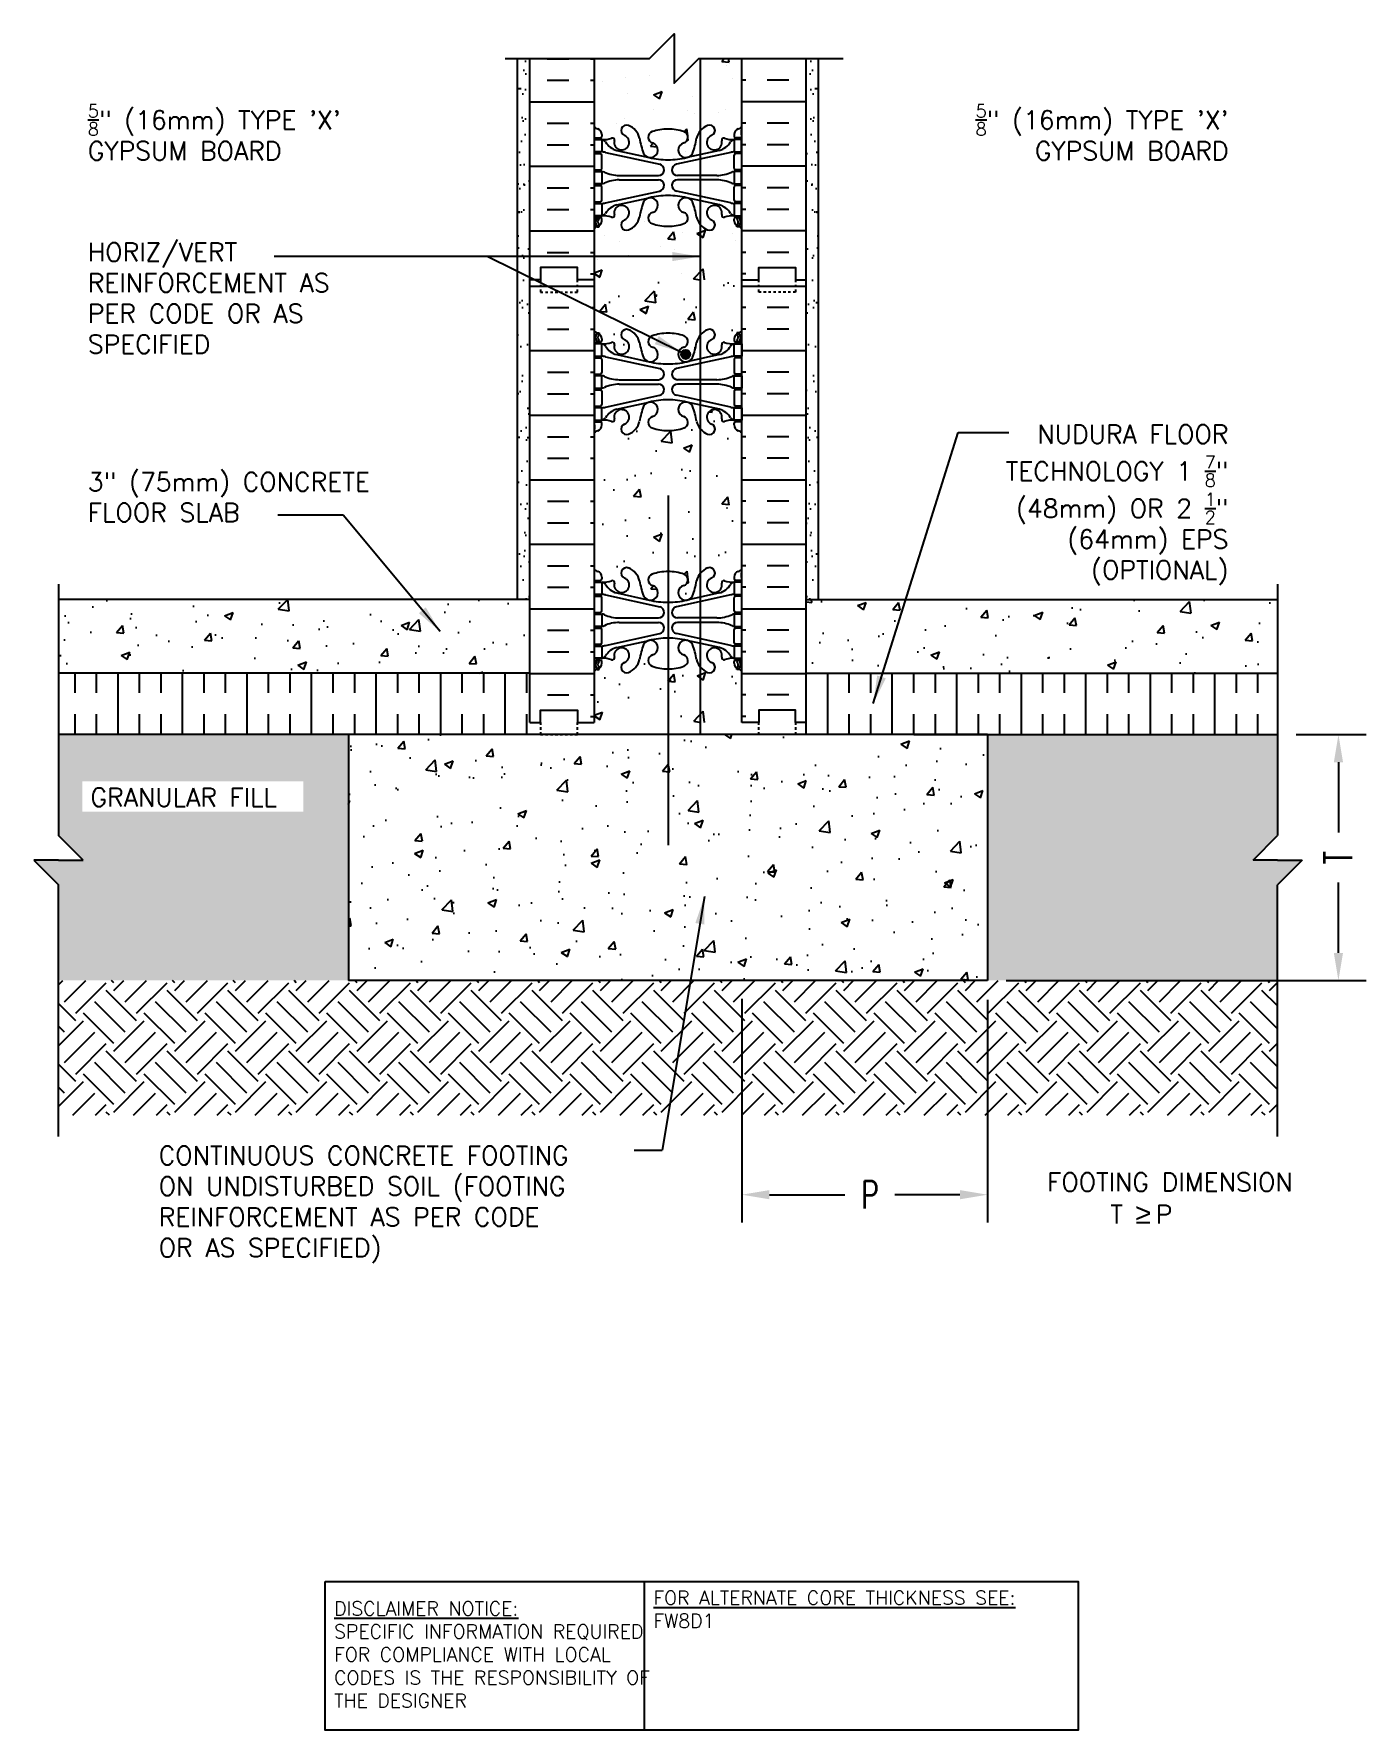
# Model space of a CAD drawing. Header units: inches. Extents: x -103.2 to -49, y 171.3 to 240.3.
import ezdxf

# ---------------------------------------------------------------- set-up
doc = ezdxf.new("R2010")
doc.units = ezdxf.units.IN
doc.header["$MEASUREMENT"] = 0
doc.linetypes.add('DASHED2', pattern=[0.375, 0.25, -0.125])
for name, color, linetype in [('HATCH', 12, 'Continuous'), ('line25', 2, 'Continuous'), ('LINE3', 3, 'Continuous'), ('LINE50', 5, 'Continuous'), ('LINE9', 9, 'Continuous'), ('TEXT', 4, 'Continuous'), ('Web_Edge', 9, 'Continuous')]:
    doc.layers.add(name, color=color, linetype=linetype)
doc.styles.add('DIM', font='romans.shx', dxfattribs={"width": 0.7})
doc.styles.add('ROMANS', font='romans')
doc.styles.get("Standard").update_dxf_attribs({"font": 'romans.shx'})
doc.dimstyles.new('ext', dxfattribs={"dimscale": 12, "dimtxt": 0.09375, "dimasz": 0.09375, "dimexe": 0.09375, "dimexo": 0.0625, "dimgap": 0.0625, "dimtad": 0, "dimjust": 1, "dimdec": 1, "dimzin": 3, "dimdsep": 46, "dimlunit": 4, "dimtxsty": 'DIM', "dimcen": 0.09, "dimdle": 0.09375, "dimclrt": 4, "dimadec": 0, "dimazin": 0, "dimtfac": 1, "dimtdec": 1, "dimtmove": 2, "dimatfit": 3, "dimfxl": 0, "dimfrac": 2, "dimtolj": 1, "dimtzin": 0, "dimarcsym": 0})

msp = doc.modelspace()

# ---------------------------------------------------------------- texts
at = {"layer": 'TEXT', "char_height": 0.75, "style": 'ROMANS'}
for s, insert, width, attachment_point in [('\\A1;{\\H0.7x;\\S5/8;}" (16mm) TYPE \'X\' GYPSUM BOARD', (-100.98, 236.296), 14.1811, 4), ('\\A1;{\\H0.7x;\\S5/8;}" (16mm) TYPE \'X\' GYPSUM BOARD', (-54.574, 236.296), 14.1811, 6), ('HORIZ/VERT REINFORCEMENT AS PER CODE OR AS SPECIFIED', (-100.98, 229.548), 13.06354, 4), ('\\A1;NUDURA FLOOR TECHNOLOGY 1 {\\H0.7x;\\S7/8;}" (48mm) OR 2 {\\H0.7x;\\S1/2;}" (64mm) EPS\\P(OPTIONAL)', (-54.574, 221.13), 14.1811, 6), ('3" (75mm) CONCRETE\\PFLOOR SLAB', (-100.98, 221.454), 13.06354, 4), ('GRANULAR FILL', (-100.873, 209.248), 13.06354, 4), ('FOOTING DIMENSION\\P     T {\\fArial|b0|i0|c0|p34;\\H1.083x;≥\\fMS Shell Dlg|b0|i0|c0|p0;\\H0.6538x; }P', (-61.951, 192.94), 13.06354, 4)]:
    msp.add_mtext(s, dxfattribs=dict(at, insert=insert, width=width, attachment_point=attachment_point))
at = {"layer": 'TEXT', "attachment_point": 4}
for s, insert, char_height, width in [('CONTINUOUS CONCRETE FOOTING ON UNDISTURBED SOIL (FOOTING REINFORCEMENT AS PER CODE OR AS SPECIFIED)', (-98.098, 192.679), 0.75, 18.6698), ('{\\LFOR ALTERNATE CORE THICKNESS SEE:\\P}FW8D1', (-77.969, 176.222), 0.5625, 23.33295), ('{\\LDISCLAIMER NOTICE:}\\PSPECIFIC INFORMATION REQUIRED FOR COMPLIANCE WITH LOCAL CODES IS THE RESPONSIBILITY OF THE DESIGNER', (-90.961, 174.38), 0.5625, 14.00235)]:
    msp.add_mtext(s, dxfattribs=dict(at, insert=insert, char_height=char_height, width=width))

# ---------------------------------------------------------------- blocks, each defined once
blk = doc.blocks.new('6StanHalf2')
at = {"layer": 'HATCH'}
for p, q in [((-10.099, 8.49), (-9.224, 8.49)), ((-8.349, 8.49), (-8.188, 8.49)), ((-3.003, 8.378), (-2.901, 8.5)), ((-3.003, 8.378), (-2.704, 8.352)), ((-2.704, 8.35), (-2.732, 8.5)), ((-2.026, 8.49), (-2.188, 8.49)), ((-0.276, 8.49), (-1.151, 8.49)), ((-10.099, 7.615), (-9.224, 7.615)), ((-8.349, 7.615), (-8.188, 7.615)), ((-6.916, 7.714), (-6.916, 7.714)), ((-5.949, 7.809), (-5.949, 7.809)), ((-4.349, 8.066), (-4.349, 8.066)), ((-2.792, 8.225), (-2.792, 8.225)), ((-2.567, 7.699), (-2.567, 7.699)), ((-2.026, 7.615), (-2.188, 7.615)), ((-0.276, 7.615), (-1.151, 7.615)), ((-7.843, 7.56), (-7.843, 7.56)), ((-6.851, 7.08), (-6.851, 7.08)), ((-5.78, 7.026), (-5.43, 7.16)), ((-5.78, 7.026), (-5.531, 6.858)), ((-5.531, 6.856), (-5.43, 7.158)), ((-5.483, 7.198), (-5.483, 7.198)), ((-4.182, 6.967), (-4.182, 6.967)), ((-10.812, 6.74), (-8.188, 6.74)), ((-5.797, 6.409), (-5.797, 6.409)), ((-4.41, 6.401), (-4.41, 6.401)), ((-4.107, 6.253), (-4.107, 6.253)), ((-3.128, 6.296), (-3.128, 6.296)), ((-2.855, 6.418), (-2.855, 6.418)), ((0.438, 6.74), (-2.188, 6.74)), ((-10.099, 5.865), (-9.224, 5.865)), ((-8.349, 5.865), (-8.188, 5.865)), ((-7.265, 5.837), (-7.265, 5.837)), ((-6.977, 6.049), (-6.977, 6.049)), ((-4.535, 5.524), (-4.418, 5.645)), ((-4.385, 5.36), (-4.418, 5.643)), ((-2.026, 5.865), (-2.188, 5.865)), ((-0.276, 5.865), (-1.151, 5.865)), ((-10.099, 4.99), (-9.224, 4.99)), ((-8.349, 4.99), (-8.188, 4.99)), ((-5.896, 4.931), (-5.791, 5.056)), ((-5.896, 4.931), (-5.632, 4.908)), ((-4.409, 5.177), (-4.363, 5.17)), ((-4.363, 5.168), (-4.377, 5.291)), ((-2.026, 4.99), (-2.188, 4.99)), ((-0.276, 4.99), (-1.151, 4.99)), ((-4.471, 4.737), (-4.471, 4.737)), ((-10.812, 4.115), (-8.188, 4.115)), ((0.438, 4.115), (-2.188, 4.115)), ((-10.099, 3.24), (-9.224, 3.24)), ((-8.349, 3.24), (-8.188, 3.24)), ((-2.026, 3.24), (-2.188, 3.24)), ((-0.276, 3.24), (-1.151, 3.24)), ((-10.099, 2.365), (-9.224, 2.365)), ((-8.349, 2.365), (-8.188, 2.365)), ((-2.026, 2.365), (-2.188, 2.365)), ((-0.276, 2.365), (-1.151, 2.365)), ((-10.812, 1.49), (-8.188, 1.49)), ((-6.151, 1.871), (-6.151, 1.871)), ((-5.202, 1.17), (-4.961, 1.457)), ((-4.903, 1.142), (-4.961, 1.455)), ((-4.592, 1.408), (-4.592, 1.408)), ((-4.012, 1.387), (-3.662, 1.521)), ((-4.012, 1.387), (-3.763, 1.219)), ((-3.763, 1.217), (-3.662, 1.519)), ((0.438, 1.49), (-2.188, 1.49)), ((-7.766, 1.312), (-7.766, 1.312)), ((-7.159, 1.056), (-7.159, 1.056)), ((-5.498, 0.867), (-5.498, 0.867)), ((-5.202, 1.17), (-4.903, 1.144)), ((-5.096, 1.199), (-5.096, 1.199)), ((-4.908, 0.751), (-4.908, 0.751)), ((-2.582, 1.367), (-2.582, 1.367)), ((-2.427, 1.087), (-2.427, 1.087)), ((-10.099, 0.615), (-9.224, 0.615)), ((-8.349, 0.615), (-8.188, 0.615)), ((-8.053, 0.337), (-8.053, 0.337)), ((-6.801, 0.502), (-6.801, 0.502)), ((-2.026, 0.615), (-2.188, 0.615)), ((-0.276, 0.615), (-1.151, 0.615)), ((-8.349, -0.26), (-8.188, -0.26)), ((-8.188, -0.216), (-7.863, -0.091)), ((-8.188, -0.243), (-7.965, -0.393)), ((-7.964, -0.396), (-7.863, -0.094)), ((-4.653, -0.257), (-4.653, -0.257)), ((-4.145, -0.459), (-3.755, -0.053)), ((-4.145, -0.459), (-3.88, -0.5)), ((-3.703, -0.5), (-3.755, -0.055)), ((-2.026, -0.26), (-2.188, -0.26))]:
    blk.add_line(p, q, dxfattribs=at)
at = {"layer": 'line25'}
for p, q in [((-8.188, 8.5), (-8.188, -0.5)), ((-2.188, -0.5), (-2.188, 8.5))]:
    blk.add_line(p, q, dxfattribs=at)
at = {"layer": 'LINE50'}
for p, q in [((-10.812, -0.5), (-10.812, 8.5)), ((0.438, -0.5), (0.438, 8.5))]:
    blk.add_line(p, q, dxfattribs=at)
for points in [[(-8.188, -0.5), (-8.875, -0.5), (-8.875, 0), (-10.375, 0), (-10.375, -0.5), (-10.812, -0.5)], [(-2.188, -0.5), (-1.5, -0.5), (-1.5, 0), (0, 0), (0, -0.5), (0.438, -0.5)]]:
    blk.add_lwpolyline(points, dxfattribs=at)
at = {"layer": 'Web_Edge'}
for p, q in [((-8.177, 5.394), (-8.177, 5.58)), ((-2.198, 5.394), (-2.198, 5.58)), ((-8.188, 5.274), (-7.94, 5.274)), ((-8.077, 5.204), (-8.077, 5.274)), ((-7.987, 5.204), (-7.987, 5.274)), ((-7.877, 5.404), (-7.877, 5.336)), ((-2.498, 5.404), (-2.498, 5.336)), ((-2.188, 5.274), (-2.435, 5.274)), ((-2.388, 5.204), (-2.388, 5.274)), ((-2.298, 5.204), (-2.298, 5.274)), ((-8.188, 4.634), (-7.94, 4.634)), ((-8.077, 4.634), (-8.077, 4.704)), ((-7.987, 4.634), (-7.987, 4.704)), ((-7.877, 4.036), (-7.877, 4.571)), ((-7.738, 4.68), (-5.527, 4.198)), ((-7.277, 4.763), (-5.956, 4.472)), ((-2.637, 4.68), (-4.848, 4.198)), ((-3.098, 4.763), (-4.419, 4.472)), ((-2.498, 4.036), (-2.498, 4.571)), ((-2.188, 4.634), (-2.435, 4.634)), ((-2.388, 4.634), (-2.388, 4.704)), ((-2.298, 4.634), (-2.298, 4.704)), ((-8.188, 3.974), (-7.94, 3.974)), ((-8.077, 3.904), (-8.077, 3.974)), ((-7.987, 3.904), (-7.987, 3.974)), ((-7.173, 3.744), (-5.577, 3.744)), ((-7.173, 3.564), (-5.577, 3.564)), ((-3.202, 3.744), (-4.798, 3.744)), ((-3.202, 3.564), (-4.798, 3.564)), ((-2.188, 3.974), (-2.435, 3.974)), ((-2.388, 3.904), (-2.388, 3.974)), ((-2.298, 3.904), (-2.298, 3.974)), ((-8.188, 3.334), (-7.94, 3.334)), ((-8.077, 3.334), (-8.077, 3.404)), ((-7.987, 3.334), (-7.987, 3.404)), ((-7.877, 2.736), (-7.877, 3.271)), ((-7.738, 2.628), (-5.527, 3.109)), ((-7.277, 2.545), (-5.956, 2.835)), ((-2.637, 2.628), (-4.848, 3.109)), ((-3.098, 2.545), (-4.419, 2.835)), ((-2.498, 2.736), (-2.498, 3.271)), ((-2.188, 3.334), (-2.435, 3.334)), ((-2.388, 3.334), (-2.388, 3.404)), ((-2.298, 3.334), (-2.298, 3.404)), ((-8.188, 2.674), (-7.94, 2.674)), ((-8.077, 2.604), (-8.077, 2.674)), ((-8.077, 2.034), (-8.077, 2.104)), ((-7.987, 2.604), (-7.987, 2.674)), ((-7.987, 2.034), (-7.987, 2.104)), ((-2.188, 2.674), (-2.435, 2.674)), ((-2.388, 2.604), (-2.388, 2.674)), ((-2.388, 2.034), (-2.388, 2.104)), ((-2.298, 2.604), (-2.298, 2.674)), ((-2.298, 2.034), (-2.298, 2.104)), ((-8.188, 2.034), (-7.94, 2.034)), ((-8.188, 1.934), (-8.146, 1.934)), ((-8.077, 1.655), (-7.987, 1.655)), ((-7.987, 1.655), (-7.987, 1.697)), ((-7.877, 1.904), (-7.877, 1.971)), ((-2.498, 1.904), (-2.498, 1.971)), ((-2.188, 2.034), (-2.435, 2.034)), ((-2.388, 1.655), (-2.388, 1.697)), ((-2.298, 1.655), (-2.388, 1.655)), ((-2.188, 1.934), (-2.229, 1.934))]:
    blk.add_line(p, q, dxfattribs=at)
for points in [[(-8.182, 5.204), (-7.882, 5.204), (-7.882, 4.704), (-8.182, 4.704)], [(-2.193, 5.204), (-2.493, 5.204), (-2.493, 4.704), (-2.193, 4.704)], [(-8.182, 3.904), (-7.882, 3.904), (-7.882, 3.404), (-8.182, 3.404)], [(-2.193, 3.904), (-2.493, 3.904), (-2.493, 3.404), (-2.193, 3.404)], [(-8.182, 2.604), (-7.882, 2.604), (-7.882, 2.104), (-8.182, 2.104)], [(-2.193, 2.604), (-2.493, 2.604), (-2.493, 2.104), (-2.193, 2.104)]]:
    blk.add_lwpolyline(points, close=True, dxfattribs=at)
for centre, radius, start, end in [((-7.877, 6.111), 0.5, 231.68334, 250.52878), ((-7.877, 6.111), 0.6, 238.89067, 238.92705), ((-8.197, 5.58), 0.02, 360, 58.92705), ((-8.127, 5.404), 0.25, 0, 70.52878), ((-6.878, 5.573), 0.22, 68.19625, 248.19625), ((-7.073, 5.086), 0.745, 13.26522, 68.19625), ((-5.758, 5.298), 0.24, 108.92296, 254.27465), ((-5.188, 3.633), 2, 90, 108.92296), ((-5.188, 3.633), 2, 71.07704, 90), ((-4.617, 5.298), 0.24, 285.72535, 71.07704), ((-3.302, 5.086), 0.745, 111.80375, 166.73478), ((-3.497, 5.573), 0.22, 291.80375, 111.80375), ((-2.248, 5.404), 0.25, 109.47122, 180), ((-2.498, 6.111), 0.5, 289.47122, 308.31666), ((-2.178, 5.58), 0.02, 121.07295, 180), ((-2.498, 6.111), 0.6, 301.07295, 301.10933), ((-8.197, 5.394), 0.02, 299.98802, 360), ((-7.94, 5.336), 0.0625, 270, 0), ((-7.826, 6.202), 1, 266.78787, 289.9067), ((-7.926, 4.958), 0.25, 37.27766, 80.0823), ((-7.078, 5.486), 0.75, 210.15498, 254.58381), ((-7.457, 5.177), 0.09, 346.67951, 108.86514), ((-7.073, 5.086), 0.305, 166.67951, 68.19625), ((-3.385, 5.727), 3, 189.02727, 201.19839), ((-5.906, 4.773), 0.305, 205.37817, 74.27465), ((-4.469, 4.773), 0.305, 105.72535, 334.62183), ((-6.99, 5.727), 3, 338.80161, 350.97273), ((-3.302, 5.086), 0.305, 111.80375, 13.32049), ((-3.297, 5.486), 0.75, 285.41619, 329.84502), ((-2.918, 5.177), 0.09, 71.13486, 193.32049), ((-2.549, 6.202), 1, 250.0933, 273.21213), ((-2.449, 4.958), 0.25, 99.9177, 142.72234), ((-2.435, 5.336), 0.0625, 180, 270), ((-2.178, 5.394), 0.02, 180, 240.01198), ((-7.94, 4.571), 0.0625, 0, 90), ((-7.973, 3.708), 1, 76.42909, 84.79907), ((-5.188, 7.739), 3.356, 256.76915, 270), ((-5.577, 3.974), 0.23, 270, 77.60551), ((-5.188, 7.739), 3.356, 270, 283.23085), ((-4.798, 3.974), 0.23, 102.39449, 270), ((-2.402, 3.708), 1, 95.20093, 103.57091), ((-2.435, 4.571), 0.0625, 90, 180), ((-7.94, 4.036), 0.0625, 270, 0), ((-7.887, 3.685), 0.219, 60.49375, 88.91995), ((-7.887, 3.685), 0.219, 60.49375, 88.91995), ((-7.143, 5.344), 1.6, 246.56734, 268.92028), ((-7.143, 5.344), 1.6, 246.56734, 268.92028), ((-7.143, 1.964), 1.6, 91.07972, 113.43266), ((-5.577, 3.334), 0.23, 282.39449, 90), ((-4.798, 3.334), 0.23, 90, 257.60551), ((-3.232, 5.344), 1.6, 271.07972, 293.43266), ((-3.232, 5.344), 1.6, 271.07972, 293.43266), ((-3.232, 1.964), 1.6, 66.56734, 88.92028), ((-2.488, 3.685), 0.219, 91.08005, 119.50625), ((-2.488, 3.685), 0.219, 91.08005, 119.50625), ((-2.435, 4.036), 0.0625, 180, 270), ((-7.94, 3.271), 0.0625, 0, 90), ((-7.887, 3.623), 0.219, 271.08005, 299.50625), ((-5.906, 2.534), 0.305, 285.72535, 154.62183), ((-5.188, -0.432), 3.356, 90, 103.23085), ((-5.188, -0.432), 3.356, 76.76915, 90), ((-4.469, 2.534), 0.305, 25.37817, 254.27465), ((-2.488, 3.623), 0.219, 240.49375, 268.91995), ((-2.435, 3.271), 0.0625, 90, 180), ((-7.94, 2.736), 0.0625, 270, 0), ((-7.973, 3.6), 1, 275.20093, 283.57091), ((-7.926, 2.35), 0.25, 279.9177, 322.72234), ((-7.826, 1.105), 1, 70.0933, 93.21213), ((-7.078, 1.822), 0.75, 105.41619, 149.84502), ((-7.457, 2.131), 0.09, 251.13486, 13.32049), ((-7.073, 2.222), 0.305, 291.80375, 193.32049), ((-3.385, 1.58), 3, 158.80161, 170.97273), ((-5.758, 2.01), 0.24, 105.72535, 251.07704), ((-4.617, 2.01), 0.24, 288.92296, 74.27465), ((-6.99, 1.58), 3, 9.02727, 21.19839), ((-3.302, 2.222), 0.305, 346.67951, 248.19625), ((-3.297, 1.822), 0.75, 30.15498, 74.58381), ((-2.918, 2.131), 0.09, 166.67951, 288.86514), ((-2.549, 1.105), 1, 86.78787, 109.9067), ((-2.449, 2.35), 0.25, 217.27766, 260.0823), ((-2.402, 3.6), 1, 256.42909, 264.79907), ((-2.435, 2.736), 0.0625, 180, 270), ((-7.877, 1.197), 0.6, 114.92523, 121.10933), ((-7.877, 1.197), 0.5, 109.47122, 128.31666), ((-8.146, 1.914), 0.02, 345.84593, 90), ((-7.884, 1.849), 0.25, 137.53913, 219.88549), ((-8.139, 1.759), 0.02, 294.92523, 19.2084), ((-8.042, 1.718), 0.045, 218.552, 40.8121), ((-8.035, 1.988), 0.045, 317.53913, 137.53913), ((-7.884, 1.849), 0.16, 137.53913, 219.99992), ((-8.127, 1.904), 0.25, 289.47122, 360), ((-7.94, 1.971), 0.0625, 360, 90), ((-6.878, 1.734), 0.22, 111.80375, 291.80375), ((-7.073, 2.222), 0.745, 291.80375, 346.73478), ((-5.188, 3.675), 2, 251.07704, 270), ((-5.188, 3.675), 2, 270, 288.92296), ((-3.302, 2.222), 0.745, 193.26522, 248.19625), ((-3.497, 1.734), 0.22, 248.19625, 68.19625), ((-2.435, 1.971), 0.0625, 90, 180), ((-2.248, 1.904), 0.25, 180, 250.52878), ((-2.34, 1.988), 0.045, 42.46087, 222.46087), ((-2.333, 1.718), 0.045, 139.1879, 321.448), ((-2.491, 1.849), 0.16, 320.00008, 42.46087), ((-2.498, 1.197), 0.5, 51.68334, 70.52878), ((-2.491, 1.849), 0.25, 320.11451, 42.46087), ((-2.236, 1.759), 0.02, 160.7916, 245.07477), ((-2.229, 1.914), 0.02, 90, 194.15407), ((-2.498, 1.197), 0.6, 58.89067, 65.07477)]:
    blk.add_arc(centre, radius, start, end, dxfattribs=at)
blk = doc.blocks.new('6 web')
at = {"layer": 'Web_Edge'}
for p, q in [((-3, 6.566), (-2.958, 6.566)), ((-3, 6.466), (-2.752, 6.466)), ((-2.89, 6.845), (-2.8, 6.845)), ((-2.89, 6.466), (-2.89, 6.396)), ((-2.8, 6.845), (-2.8, 6.803)), ((-2.8, 6.466), (-2.8, 6.396)), ((-2.69, 6.596), (-2.69, 6.529)), ((2.69, 6.596), (2.69, 6.529)), ((3, 6.466), (2.752, 6.466)), ((2.89, 6.845), (2.8, 6.845)), ((2.8, 6.845), (2.8, 6.803)), ((2.8, 6.466), (2.8, 6.396)), ((2.89, 6.466), (2.89, 6.396)), ((3, 6.566), (2.958, 6.566)), ((-3, 5.826), (-2.752, 5.826)), ((-2.89, 5.896), (-2.89, 5.826)), ((-2.8, 5.896), (-2.8, 5.826)), ((-2.69, 5.764), (-2.69, 5.229)), ((-2.551, 5.872), (-0.34, 5.391)), ((-2.09, 5.955), (-0.768, 5.665)), ((2.551, 5.872), (0.34, 5.391)), ((2.09, 5.955), (0.768, 5.665)), ((2.69, 5.764), (2.69, 5.229)), ((3, 5.826), (2.752, 5.826)), ((2.8, 5.896), (2.8, 5.826)), ((2.89, 5.896), (2.89, 5.826)), ((-3, 5.166), (-2.752, 5.166)), ((-2.89, 5.166), (-2.89, 5.096)), ((-2.8, 5.166), (-2.8, 5.096)), ((-1.985, 4.936), (-0.389, 4.936)), ((1.985, 4.936), (0.389, 4.936)), ((3, 5.166), (2.752, 5.166)), ((2.8, 5.166), (2.8, 5.096)), ((2.89, 5.166), (2.89, 5.096)), ((-3, 4.526), (-2.752, 4.526)), ((-2.89, 4.596), (-2.89, 4.526)), ((-2.8, 4.596), (-2.8, 4.526)), ((-2.69, 4.464), (-2.69, 3.929)), ((-2.551, 3.82), (-0.34, 4.302)), ((-1.985, 4.756), (-0.389, 4.756)), ((2.551, 3.82), (0.34, 4.302)), ((1.985, 4.756), (0.389, 4.756)), ((2.69, 4.464), (2.69, 3.929)), ((3, 4.526), (2.752, 4.526)), ((2.8, 4.596), (2.8, 4.526)), ((2.89, 4.596), (2.89, 4.526)), ((-3, 3.866), (-2.752, 3.866)), ((-2.89, 3.866), (-2.89, 3.796)), ((-2.8, 3.866), (-2.8, 3.796)), ((-2.09, 3.737), (-0.768, 4.028)), ((2.09, 3.737), (0.768, 4.028)), ((3, 3.866), (2.752, 3.866)), ((2.8, 3.866), (2.8, 3.796)), ((2.89, 3.866), (2.89, 3.796)), ((-3, 3.226), (-2.752, 3.226)), ((-2.99, 3.106), (-2.99, 2.92)), ((-2.89, 3.296), (-2.89, 3.226)), ((-2.8, 3.296), (-2.8, 3.226)), ((-2.69, 3.096), (-2.69, 3.164)), ((2.69, 3.096), (2.69, 3.164)), ((3, 3.226), (2.752, 3.226)), ((2.8, 3.296), (2.8, 3.226)), ((2.89, 3.296), (2.89, 3.226)), ((2.99, 3.106), (2.99, 2.92)), ((-3, -3.226), (-2.752, -3.226)), ((-2.99, -3.106), (-2.99, -2.92)), ((-2.89, -3.296), (-2.89, -3.226)), ((-2.8, -3.296), (-2.8, -3.226)), ((-2.69, -3.096), (-2.69, -3.164)), ((2.69, -3.096), (2.69, -3.164)), ((3, -3.226), (2.752, -3.226)), ((2.8, -3.296), (2.8, -3.226)), ((2.89, -3.296), (2.89, -3.226)), ((2.99, -3.106), (2.99, -2.92)), ((-3, -3.866), (-2.752, -3.866)), ((-2.89, -3.866), (-2.89, -3.796)), ((-2.8, -3.866), (-2.8, -3.796)), ((-2.69, -4.464), (-2.69, -3.929)), ((-2.551, -3.82), (-0.34, -4.302)), ((-2.09, -3.737), (-0.768, -4.028)), ((2.551, -3.82), (0.34, -4.302)), ((2.09, -3.737), (0.768, -4.028)), ((2.69, -4.464), (2.69, -3.929)), ((3, -3.866), (2.752, -3.866)), ((2.8, -3.866), (2.8, -3.796)), ((2.89, -3.866), (2.89, -3.796)), ((-3, -4.526), (-2.752, -4.526)), ((-2.89, -4.596), (-2.89, -4.526)), ((-2.8, -4.596), (-2.8, -4.526)), ((-1.985, -4.756), (-0.389, -4.756)), ((1.985, -4.756), (0.389, -4.756)), ((3, -4.526), (2.752, -4.526)), ((2.8, -4.596), (2.8, -4.526)), ((2.89, -4.596), (2.89, -4.526)), ((-3, -5.166), (-2.752, -5.166)), ((-2.89, -5.166), (-2.89, -5.096)), ((-2.8, -5.166), (-2.8, -5.096)), ((-2.69, -5.764), (-2.69, -5.229)), ((-2.551, -5.872), (-0.34, -5.391)), ((-1.985, -4.936), (-0.389, -4.936)), ((2.551, -5.872), (0.34, -5.391)), ((1.985, -4.936), (0.389, -4.936)), ((2.69, -5.764), (2.69, -5.229)), ((3, -5.166), (2.752, -5.166)), ((2.8, -5.166), (2.8, -5.096)), ((2.89, -5.166), (2.89, -5.096)), ((-3, -5.826), (-2.752, -5.826)), ((-2.89, -5.896), (-2.89, -5.826)), ((-2.8, -5.896), (-2.8, -5.826)), ((-2.09, -5.955), (-0.768, -5.665)), ((2.09, -5.955), (0.768, -5.665)), ((3, -5.826), (2.752, -5.826)), ((2.8, -5.896), (2.8, -5.826)), ((2.89, -5.896), (2.89, -5.826)), ((-3, -6.466), (-2.752, -6.466)), ((-3, -6.566), (-2.958, -6.566)), ((-2.89, -6.466), (-2.89, -6.396)), ((-2.89, -6.845), (-2.8, -6.845)), ((-2.8, -6.466), (-2.8, -6.396)), ((-2.8, -6.845), (-2.8, -6.803)), ((-2.69, -6.596), (-2.69, -6.529)), ((2.69, -6.596), (2.69, -6.529)), ((3, -6.466), (2.752, -6.466)), ((2.8, -6.466), (2.8, -6.396)), ((2.8, -6.845), (2.8, -6.803)), ((2.89, -6.845), (2.8, -6.845)), ((2.89, -6.466), (2.89, -6.396)), ((3, -6.566), (2.958, -6.566))]:
    blk.add_line(p, q, dxfattribs=at)
for points in [[(-2.995, 5.896), (-2.695, 5.896), (-2.695, 6.396), (-2.995, 6.396)], [(2.995, 5.896), (2.695, 5.896), (2.695, 6.396), (2.995, 6.396)], [(-2.995, 4.596), (-2.695, 4.596), (-2.695, 5.096), (-2.995, 5.096)], [(2.995, 4.596), (2.695, 4.596), (2.695, 5.096), (2.995, 5.096)], [(-2.995, 3.296), (-2.695, 3.296), (-2.695, 3.796), (-2.995, 3.796)], [(2.995, 3.296), (2.695, 3.296), (2.695, 3.796), (2.995, 3.796)], [(-2.995, -3.296), (-2.695, -3.296), (-2.695, -3.796), (-2.995, -3.796)], [(2.995, -3.296), (2.695, -3.296), (2.695, -3.796), (2.995, -3.796)], [(-2.995, -4.596), (-2.695, -4.596), (-2.695, -5.096), (-2.995, -5.096)], [(2.995, -4.596), (2.695, -4.596), (2.695, -5.096), (2.995, -5.096)], [(-2.995, -5.896), (-2.695, -5.896), (-2.695, -6.396), (-2.995, -6.396)], [(2.995, -5.896), (2.695, -5.896), (2.695, -6.396), (2.995, -6.396)]]:
    blk.add_lwpolyline(points, close=True, dxfattribs=at)
for centre, radius, start, end in [((-2.69, 7.303), 0.5, 231.68334, 250.52878), ((-1.69, 6.766), 0.22, 68.19625, 248.19625), ((-1.885, 6.278), 0.745, 13.26522, 68.19625), ((1.885, 6.278), 0.745, 111.80375, 166.73478), ((1.69, 6.766), 0.22, 291.80375, 111.80375), ((2.69, 7.303), 0.5, 289.47122, 308.31666), ((-2.69, 7.303), 0.6, 238.89067, 245.07477), ((-2.958, 6.586), 0.02, 270, 14.15407), ((-2.696, 6.651), 0.25, 140.11451, 222.46087), ((-2.951, 6.741), 0.02, 340.7916, 65.07477), ((-2.854, 6.782), 0.045, 319.1879, 141.448), ((-2.848, 6.512), 0.045, 222.46087, 42.46087), ((-2.94, 6.596), 0.25, 0, 70.52878), ((-2.696, 6.651), 0.16, 140.00008, 222.46087), ((-2.752, 6.529), 0.0625, 270, 0), ((-2.639, 7.395), 1, 266.78787, 289.9067), ((-2.738, 6.15), 0.25, 37.27766, 80.0823), ((-1.891, 6.678), 0.75, 210.15498, 254.58381), ((-2.269, 6.369), 0.09, 346.67951, 108.86514), ((-1.885, 6.278), 0.305, 166.67951, 68.19625), ((1.803, 6.92), 3, 189.02727, 201.19839), ((-0.718, 5.966), 0.305, 205.37817, 74.27465), ((-0.571, 6.49), 0.24, 108.92296, 254.27465), ((0, 4.825), 2, 90, 108.92296), ((0, 4.825), 2, 71.07704, 90), ((0.718, 5.966), 0.305, 105.72535, 334.62183), ((0.571, 6.49), 0.24, 285.72535, 71.07704), ((-1.803, 6.92), 3, 338.80161, 350.97273), ((1.885, 6.278), 0.305, 111.80375, 13.32049), ((1.891, 6.678), 0.75, 285.41619, 329.84502), ((2.269, 6.369), 0.09, 71.13486, 193.32049), ((2.639, 7.395), 1, 250.0933, 273.21213), ((2.738, 6.15), 0.25, 99.9177, 142.72234), ((2.94, 6.596), 0.25, 109.47122, 180), ((2.752, 6.529), 0.0625, 180, 270), ((2.848, 6.512), 0.045, 137.53913, 317.53913), ((2.854, 6.782), 0.045, 38.552, 220.8121), ((2.696, 6.651), 0.16, 317.53913, 39.99992), ((2.696, 6.651), 0.25, 317.53913, 39.88549), ((2.951, 6.741), 0.02, 114.92523, 199.2084), ((2.958, 6.586), 0.02, 165.84593, 270), ((2.69, 7.303), 0.6, 294.92523, 301.10933), ((-2.752, 5.764), 0.0625, 0, 90), ((-2.786, 4.9), 1, 76.42909, 84.79907), ((0, 8.932), 3.356, 256.76915, 270), ((0, 8.932), 3.356, 270, 283.23085), ((2.786, 4.9), 1, 95.20093, 103.57091), ((2.752, 5.764), 0.0625, 90, 180), ((-2.752, 5.229), 0.0625, 270, 0), ((-2.699, 4.877), 0.219, 60.49375, 88.91995), ((-1.955, 6.536), 1.6, 246.56734, 268.92028), ((-0.389, 5.166), 0.23, 270, 77.60551), ((0.389, 5.166), 0.23, 102.39449, 270), ((1.955, 6.536), 1.6, 271.07972, 293.43266), ((2.699, 4.877), 0.219, 91.08005, 119.50625), ((2.752, 5.229), 0.0625, 180, 270), ((-2.752, 4.464), 0.0625, 0, 90), ((-2.699, 4.815), 0.219, 271.08005, 299.50625), ((-2.699, 4.815), 0.219, 271.08005, 299.50625), ((-1.955, 3.156), 1.6, 91.07972, 113.43266), ((-1.955, 3.156), 1.6, 91.07972, 113.43266), ((-0.389, 4.526), 0.23, 282.39449, 90), ((0.389, 4.526), 0.23, 90, 257.60551), ((1.955, 3.156), 1.6, 66.56734, 88.92028), ((1.955, 3.156), 1.6, 66.56734, 88.92028), ((2.699, 4.815), 0.219, 240.49375, 268.91995), ((2.699, 4.815), 0.219, 240.49375, 268.91995), ((2.752, 4.464), 0.0625, 90, 180), ((-2.752, 3.929), 0.0625, 270, 0), ((-2.786, 4.792), 1, 275.20093, 283.57091), ((-1.891, 3.014), 0.75, 105.41619, 149.84502), ((-1.885, 3.414), 0.305, 291.80375, 193.32049), ((1.803, 2.773), 3, 158.80161, 170.97273), ((-0.718, 3.727), 0.305, 285.72535, 154.62183), ((0, 0.761), 3.356, 90, 103.23085), ((0, 0.761), 3.356, 76.76915, 90), ((0.718, 3.727), 0.305, 25.37817, 254.27465), ((-1.803, 2.773), 3, 9.02727, 21.19839), ((1.885, 3.414), 0.305, 346.67951, 248.19625), ((1.891, 3.014), 0.75, 30.15498, 74.58381), ((2.786, 4.792), 1, 256.42909, 264.79907), ((2.752, 3.929), 0.0625, 180, 270), ((-3.01, 3.106), 0.02, 0, 60.01198), ((-3.01, 2.92), 0.02, 301.07295, 0), ((-2.69, 2.389), 0.6, 121.07295, 121.10933), ((-2.69, 2.389), 0.5, 109.47122, 128.31666), ((-2.94, 3.096), 0.25, 289.47122, 360), ((-2.752, 3.164), 0.0625, 360, 90), ((-2.738, 3.542), 0.25, 279.9177, 322.72234), ((-2.639, 2.298), 1, 70.0933, 93.21213), ((-2.269, 3.323), 0.09, 251.13486, 13.32049), ((-1.69, 2.927), 0.22, 111.80375, 291.80375), ((-1.885, 3.414), 0.745, 291.80375, 346.73478), ((-0.571, 3.202), 0.24, 105.72535, 251.07704), ((0, 4.867), 2, 251.07704, 270), ((0, 4.867), 2, 270, 288.92296), ((0.571, 3.202), 0.24, 288.92296, 74.27465), ((1.885, 3.414), 0.745, 193.26522, 248.19625), ((1.69, 2.927), 0.22, 248.19625, 68.19625), ((2.269, 3.323), 0.09, 166.67951, 288.86514), ((2.639, 2.298), 1, 86.78787, 109.9067), ((2.738, 3.542), 0.25, 217.27766, 260.0823), ((2.752, 3.164), 0.0625, 90, 180), ((2.94, 3.096), 0.25, 180, 250.52878), ((2.69, 2.389), 0.5, 51.68334, 70.52878), ((3.01, 3.106), 0.02, 119.98802, 180), ((3.01, 2.92), 0.02, 180, 238.92705), ((2.69, 2.389), 0.6, 58.89067, 58.92705), ((-1.69, -2.927), 0.22, 68.19625, 248.19625), ((-1.885, -3.414), 0.745, 13.26522, 68.19625), ((1.885, -3.414), 0.745, 111.80375, 166.73478), ((1.69, -2.927), 0.22, 291.80375, 111.80375), ((-2.69, -2.389), 0.5, 231.68334, 250.52878), ((-2.69, -2.389), 0.6, 238.89067, 238.92705), ((-3.01, -2.92), 0.02, 360, 58.92705), ((-3.01, -3.106), 0.02, 299.98802, 360), ((-2.94, -3.096), 0.25, 0, 70.52878), ((-2.752, -3.164), 0.0625, 270, 0), ((-2.639, -2.298), 1, 266.78787, 289.9067), ((-2.738, -3.542), 0.25, 37.27766, 80.0823), ((-1.891, -3.014), 0.75, 210.15498, 254.58381), ((-2.269, -3.323), 0.09, 346.67951, 108.86514), ((-1.885, -3.414), 0.305, 166.67951, 68.19625), ((1.803, -2.773), 3, 189.02727, 201.19839), ((-0.718, -3.727), 0.305, 205.37817, 74.27465), ((-0.571, -3.202), 0.24, 108.92296, 254.27465), ((0, -4.867), 2, 90, 108.92296), ((0, -4.867), 2, 71.07704, 90), ((0.718, -3.727), 0.305, 105.72535, 334.62183), ((0.571, -3.202), 0.24, 285.72535, 71.07704), ((-1.803, -2.773), 3, 338.80161, 350.97273), ((1.885, -3.414), 0.305, 111.80375, 13.32049), ((1.891, -3.014), 0.75, 285.41619, 329.84502), ((2.269, -3.323), 0.09, 71.13486, 193.32049), ((2.639, -2.298), 1, 250.0933, 273.21213), ((2.738, -3.542), 0.25, 99.9177, 142.72234), ((2.94, -3.096), 0.25, 109.47122, 180), ((2.752, -3.164), 0.0625, 180, 270), ((2.69, -2.389), 0.5, 289.47122, 308.31666), ((3.01, -2.92), 0.02, 121.07295, 180), ((3.01, -3.106), 0.02, 180, 240.01198), ((2.69, -2.389), 0.6, 301.07295, 301.10933), ((-2.752, -3.929), 0.0625, 0, 90), ((-2.786, -4.792), 1, 76.42909, 84.79907), ((0, -0.761), 3.356, 256.76915, 270), ((0, -0.761), 3.356, 270, 283.23085), ((2.786, -4.792), 1, 95.20093, 103.57091), ((2.752, -3.929), 0.0625, 90, 180), ((-2.752, -4.464), 0.0625, 270, 0), ((-2.699, -4.815), 0.219, 60.49375, 88.91995), ((-2.699, -4.815), 0.219, 60.49375, 88.91995), ((-1.955, -3.156), 1.6, 246.56734, 268.92028), ((-1.955, -3.156), 1.6, 246.56734, 268.92028), ((-0.389, -4.526), 0.23, 270, 77.60551), ((0.389, -4.526), 0.23, 102.39449, 270), ((1.955, -3.156), 1.6, 271.07972, 293.43266), ((1.955, -3.156), 1.6, 271.07972, 293.43266), ((2.699, -4.815), 0.219, 91.08005, 119.50625), ((2.699, -4.815), 0.219, 91.08005, 119.50625), ((2.752, -4.464), 0.0625, 180, 270), ((-2.752, -5.229), 0.0625, 0, 90), ((-2.699, -4.877), 0.219, 271.08005, 299.50625), ((-1.955, -6.536), 1.6, 91.07972, 113.43266), ((-0.389, -5.166), 0.23, 282.39449, 90), ((0.389, -5.166), 0.23, 90, 257.60551), ((1.955, -6.536), 1.6, 66.56734, 88.92028), ((2.699, -4.877), 0.219, 240.49375, 268.91995), ((2.752, -5.229), 0.0625, 90, 180), ((-2.752, -5.764), 0.0625, 270, 0), ((-2.786, -4.9), 1, 275.20093, 283.57091), ((-1.891, -6.678), 0.75, 105.41619, 149.84502), ((-1.885, -6.278), 0.305, 291.80375, 193.32049), ((1.803, -6.92), 3, 158.80161, 170.97273), ((-0.718, -5.966), 0.305, 285.72535, 154.62183), ((0, -8.932), 3.356, 90, 103.23085), ((0, -8.932), 3.356, 76.76915, 90), ((0.718, -5.966), 0.305, 25.37817, 254.27465), ((-1.803, -6.92), 3, 9.02727, 21.19839), ((1.885, -6.278), 0.305, 346.67951, 248.19625), ((1.891, -6.678), 0.75, 30.15498, 74.58381), ((2.786, -4.9), 1, 256.42909, 264.79907), ((2.752, -5.764), 0.0625, 180, 270), ((-2.69, -7.303), 0.6, 114.92523, 121.10933), ((-2.69, -7.303), 0.5, 109.47122, 128.31666), ((-2.958, -6.586), 0.02, 345.84593, 90), ((-2.696, -6.651), 0.25, 137.53913, 219.88549), ((-2.951, -6.741), 0.02, 294.92523, 19.2084), ((-2.854, -6.782), 0.045, 218.552, 40.8121), ((-2.848, -6.512), 0.045, 317.53913, 137.53913), ((-2.94, -6.596), 0.25, 289.47122, 360), ((-2.696, -6.651), 0.16, 137.53913, 219.99992), ((-2.752, -6.529), 0.0625, 360, 90), ((-2.738, -6.15), 0.25, 279.9177, 322.72234), ((-2.639, -7.395), 1, 70.0933, 93.21213), ((-2.269, -6.369), 0.09, 251.13486, 13.32049), ((-1.69, -6.766), 0.22, 111.80375, 291.80375), ((-1.885, -6.278), 0.745, 291.80375, 346.73478), ((-0.571, -6.49), 0.24, 105.72535, 251.07704), ((0, -4.825), 2, 251.07704, 270), ((0, -4.825), 2, 270, 288.92296), ((0.571, -6.49), 0.24, 288.92296, 74.27465), ((1.885, -6.278), 0.745, 193.26522, 248.19625), ((1.69, -6.766), 0.22, 248.19625, 68.19625), ((2.269, -6.369), 0.09, 166.67951, 288.86514), ((2.639, -7.395), 1, 86.78787, 109.9067), ((2.738, -6.15), 0.25, 217.27766, 260.0823), ((2.752, -6.529), 0.0625, 90, 180), ((2.94, -6.596), 0.25, 180, 250.52878), ((2.848, -6.512), 0.045, 42.46087, 222.46087), ((2.854, -6.782), 0.045, 139.1879, 321.448), ((2.696, -6.651), 0.16, 320.00008, 42.46087), ((2.69, -7.303), 0.5, 51.68334, 70.52878), ((2.696, -6.651), 0.25, 320.11451, 42.46087), ((2.951, -6.741), 0.02, 160.7916, 245.07477), ((2.958, -6.586), 0.02, 90, 194.15407), ((2.69, -7.303), 0.6, 58.89067, 65.07477)]:
    blk.add_arc(centre, radius, start, end, dxfattribs=at)
blk = doc.blocks.new('*D3')
at = {"layer": 'Defpoints', "color": 0}
for p in [(-74.373, 201.796), (-64.373, 201.753), (-64.373, 193.084)]:
    blk.add_point(p, dxfattribs=at)
at = {"layer": 'TEXT', "color": 0, "lineweight": -2}
for p, q in [((-74.373, 201.046), (-74.373, 191.959)), ((-64.373, 201.003), (-64.373, 191.959)), ((-73.248, 193.084), (-70.177, 193.084)), ((-65.498, 193.084), (-68.152, 193.084))]:
    blk.add_line(p, q, dxfattribs=at)
at = {"layer": 'TEXT', "color": 0}
for points in [[(-73.248, 193.271), (-73.248, 192.896), (-74.373, 193.084)], [(-65.498, 193.271), (-65.498, 192.896), (-64.373, 193.084)]]:
    blk.add_solid(points, dxfattribs=at)
at = {"layer": 'TEXT', "color": 4, "insert": (-69.164, 193.084), "char_height": 1.125, "attachment_point": 5, "style": 'DIM'}
blk.add_mtext('\\A1;P', dxfattribs=at)
blk = doc.blocks.new('*D4')
at = {"layer": 'Defpoints', "color": 0}
for p in [(-52.573, 211.796), (-64.373, 201.796), (-50.098, 201.796)]:
    blk.add_point(p, dxfattribs=at)
at = {"layer": 'TEXT', "color": 0, "lineweight": -2}
for p, q in [((-51.823, 211.796), (-48.973, 211.796)), ((-50.098, 210.671), (-50.098, 207.809)), ((-50.098, 202.921), (-50.098, 205.784)), ((-63.623, 201.796), (-48.973, 201.796))]:
    blk.add_line(p, q, dxfattribs=at)
at = {"layer": 'TEXT', "color": 0}
for points in [[(-50.286, 210.671), (-49.911, 210.671), (-50.098, 211.796)], [(-50.286, 202.921), (-49.911, 202.921), (-50.098, 201.796)]]:
    blk.add_solid(points, dxfattribs=at)
at = {"layer": 'TEXT', "color": 4, "insert": (-50.098, 206.796), "char_height": 1.125, "attachment_point": 5, "rotation": 90, "style": 'DIM'}
blk.add_mtext('\\A1;T', dxfattribs=at)

# ---------------------------------------------------------------- dimensions: what is measured, and where the dimension line sits
at = {"layer": 'TEXT'}
dim = msp.add_linear_dim(base=(-50.098, 201.796), p1=(-52.573, 211.796), p2=(-64.373, 201.796), angle=90, text='T', dimstyle='ext', dxfattribs=at)
dim.commit()
dim.dimension.update_dxf_attribs({"geometry": '*D4', "text_midpoint": (-50.098, 206.796), "dimtype": 160})
dim = msp.add_linear_dim(base=(-64.373, 193.084), p1=(-74.373, 201.796), p2=(-64.373, 201.753), text='P', dimstyle='ext', dxfattribs=at)
dim.commit()
dim.dimension.update_dxf_attribs({"geometry": '*D3', "text_midpoint": (-69.164, 193.084), "dimtype": 160})

# ---------------------------------------------------------------- hatches: boundary and pattern name
at = {"layer": 'HATCH'}
h = msp.add_hatch(dxfattribs=at)
h.set_pattern_fill('AR-SAND', color=256, scale=0.5, style=0)
h.set_pattern_definition([(142.5, (-99.8498, 213.0463), (0.031497, 0.963412), [0, -0.76, 0, -0.85, 0, -0.8125]), (172.5, (-99.8498, 213.0463), (-0.88489, 1.411073), [0, -0.41, 0, -0.685, 0, -0.2625]), (212.5, (-99.2348, 213.0463), (-1.55707, 0.00283), [0, -0.25, 0, -0.9, 0, -1.175]), (222.5, (-99.2348, 213.0463), (-1.503063, 0.43884), [0, -0.125, 0, -0.59, 0, -0.675])])
h.paths.add_polyline_path([(-83.498, 227.258), (-82.998, 227.258), (-82.998, 217.296), (-83.498, 217.296)])
h.paths.add_polyline_path([(-83.498, 231.46), (-82.998, 231.46), (-82.998, 230.296), (-82.998, 227.258), (-83.498, 227.258)])
h.paths.add_polyline_path([(-83.498, 239.296), (-82.998, 239.296), (-82.998, 231.46), (-83.498, 231.46)])
h = msp.add_hatch(dxfattribs=at)
h.set_pattern_fill('AR-SAND', color=256, scale=0.5, style=0)
h.set_pattern_definition([(37.5, (-54.8967, 213.0463), (-0.031497, 0.963412), [0, -0.76, 0, -0.85, 0, -0.8125]), (7.5, (-54.8967, 213.0463), (0.88489, 1.411073), [0, -0.41, 0, -0.685, 0, -0.2625]), (327.5, (-55.5117, 213.0463), (1.55707, 0.00283), [0, -0.25, 0, -0.9, 0, -1.175]), (317.5, (-55.5117, 213.0463), (1.503063, 0.43884), [0, -0.125, 0, -0.59, 0, -0.675])])
h.paths.add_polyline_path([(-71.248, 227.258), (-71.748, 227.258), (-71.748, 217.296), (-71.248, 217.296)])
h.paths.add_polyline_path([(-71.248, 231.46), (-71.748, 231.46), (-71.748, 230.296), (-71.748, 227.258), (-71.248, 227.258)])
h.paths.add_polyline_path([(-71.248, 239.296), (-71.748, 239.296), (-71.748, 231.46), (-71.248, 231.46)])
h = msp.add_hatch(dxfattribs=at)
h.set_pattern_fill('INSUL', color=256, scale=7, style=0)
h.set_pattern_definition([(0, (-3006.5348, -184.7132), (0, 2.625), []), (0, (-3006.5348, -183.8382), (0, 2.625), [0.875, -0.875]), (0, (-3006.5348, -182.9632), (0, 2.625), [0.875, -0.875])])
h.paths.add_polyline_path([(-82.998, 212.296), (-82.561, 212.296), (-82.561, 212.796), (-81.061, 212.796), (-81.061, 212.296), (-80.373, 212.296), (-80.373, 230.296), (-81.061, 230.296), (-81.061, 230.796), (-82.561, 230.796), (-82.561, 230.296), (-82.998, 230.296)])
h = msp.add_hatch(dxfattribs=at)
h.set_pattern_fill('INSUL', color=256, scale=7, style=0)
h.set_pattern_definition([(180, (2851.7883, -184.7132), (0, 2.625), []), (180, (2851.7883, -183.8382), (0, 2.625), [0.875, -0.875]), (180, (2851.7883, -182.9632), (0, 2.625), [0.875, -0.875])])
h.paths.add_polyline_path([(-71.748, 212.296), (-72.186, 212.296), (-72.186, 212.796), (-73.686, 212.796), (-73.686, 212.296), (-74.373, 212.296), (-74.373, 230.296), (-73.686, 230.296), (-73.686, 230.796), (-72.186, 230.796), (-72.186, 230.296), (-71.748, 230.296)])
h = msp.add_hatch(dxfattribs=at)
h.set_pattern_fill('AR-CONC', color=256, scale=0.5, style=0)
h.set_pattern_definition([(50, (-3006.5348, -184.7132), (3.586301, -0.3137607), [0.375, -4.125]), (355, (-3006.5348, -184.7132), (-0.6937567, 3.7609607), [0.3, -3.3]), (100.4514, (-3006.236, -184.7393), (2.892547, 3.4471977), [0.318701, -3.5057106]), (46.1842, (-3006.535, -183.713), (5.336205, -0.827595), [0.5625, -6.1875]), (96.6356, (-3006.09, -183.782), (4.6733135, 4.870589), [0.478051, -5.258565]), (351.1842, (-3006.535, -183.713), (4.67331, 4.870593), [0.45, -4.95]), (21, (-3006.0348, -183.9632), (2.9845353, -2.0130945), [0.375, -4.125]), (326, (-3006.0348, -183.9632), (1.2165767, 3.62575), [0.3, -3.3]), (71.4514, (-3005.786, -184.131), (4.201113, 1.6126525), [0.318701, -3.5057106]), (37.5, (-3006.5348, -184.7132), (0.0607993, 1.66446927), [0, -3.26, 0, -3.35, 0, -3.3125]), (7.5, (-3006.5348, -184.7132), (1.3153477, 1.9720586), [0, -1.91, 0, -3.185, 0, -1.2625]), (327.5, (-3007.6498, -184.7132), (2.6691122, -0.11277436), [0, -1.25, 0, -3.9, 0, -5.175]), (317.5, (-3008.1498, -184.7132), (2.9159308, 0.500525), [0, -1.625, 0, -2.59, 0, -3.675])])
h.paths.add_polyline_path([(-77.373, 228.122, -0.082755), (-76.725, 228.014, -0.735593), (-76.737, 227.556, 0.955472), (-76.599, 226.962), (-76.58, 226.967, 0.223253), (-76.379, 227.131, 0.053157), (-76.213, 227.745, -0.24438), (-75.765, 228.266, -1), (-75.602, 227.858, 2.182095), (-75.191, 227.645, -0.601435), (-75.072, 227.75, 0.10046), (-74.678, 227.692), (-74.573, 227.692), (-74.573, 227.762), (-74.621, 227.762, -0.414214), (-74.683, 227.825), (-74.683, 227.892, -0.249069), (-74.573, 228.1), (-74.573, 228.141), (-74.483, 228.141, 0.064398), (-74.373, 228.207), (-74.373, 230.296), (-80.373, 230.296), (-80.373, 228.207, 0.064398), (-80.263, 228.141), (-80.173, 228.141), (-80.173, 228.1, -0.249069), (-80.063, 227.892), (-80.063, 227.825, -0.414214), (-80.126, 227.762), (-80.173, 227.762), (-80.173, 227.692), (-80.068, 227.692, 0.10046), (-79.675, 227.75, -0.601435), (-79.555, 227.645, 2.182095), (-79.145, 227.858, -1), (-78.982, 228.266, -0.24438), (-78.533, 227.745, 0.053157), (-78.367, 227.131, 0.223253), (-78.167, 226.967), (-78.147, 226.962, 0.955472), (-78.009, 227.556, -0.735593), (-78.022, 228.014, -0.082755)])
h.paths.add_polyline_path([(-74.373, 221.296), (-74.373, 224.078, 0.082415), (-74.517, 224.157, -0.317837), (-74.683, 224.392), (-74.683, 224.46, -0.414214), (-74.621, 224.522), (-74.573, 224.522), (-74.573, 224.592), (-74.678, 224.592, 0.10046), (-75.072, 224.535, -0.601435), (-75.191, 224.64, 2.182095), (-75.602, 224.427, -1), (-75.765, 224.019, -0.24438), (-76.213, 224.54, 0.053157), (-76.379, 225.154, 0.223253), (-76.58, 225.318), (-76.599, 225.323, 0.955472), (-76.737, 224.729, -0.735593), (-76.725, 224.271, -0.082755), (-77.373, 224.163, -0.082755), (-78.022, 224.271, -0.735593), (-78.009, 224.729, 0.955472), (-78.147, 225.323), (-78.167, 225.318, 0.223253), (-78.367, 225.154, 0.053157), (-78.533, 224.54, -0.24438), (-78.982, 224.019, -1), (-79.145, 224.427, 2.182095), (-79.555, 224.64, -0.601435), (-79.675, 224.535, 0.10046), (-80.068, 224.592), (-80.173, 224.592), (-80.173, 224.522), (-80.126, 224.522, -0.414214), (-80.063, 224.46), (-80.063, 224.392, -0.317837), (-80.23, 224.157, 0.082415), (-80.373, 224.078), (-80.373, 221.296)])
h.paths.add_polyline_path([(-80.373, 221.296), (-80.373, 218.515, 0.082415), (-80.23, 218.436, -0.317837), (-80.063, 218.2), (-80.063, 218.133, -0.414214), (-80.126, 218.07), (-80.173, 218.07), (-80.173, 218), (-80.068, 218, 0.10046), (-79.675, 218.057, -0.601435), (-79.555, 217.952, 2.182095), (-79.145, 218.165, -1), (-78.982, 218.574, -0.24438), (-78.533, 218.053, 0.053157), (-78.367, 217.439, 0.223253), (-78.167, 217.274), (-78.147, 217.27, 0.955472), (-78.009, 217.863, -0.735593), (-78.022, 218.321, -0.082755), (-77.373, 218.429, -0.082755), (-76.725, 218.321, -0.735593), (-76.737, 217.863, 0.955472), (-76.599, 217.27), (-76.58, 217.274, 0.223253), (-76.379, 217.439, 0.053157), (-76.213, 218.053, -0.24438), (-75.765, 218.574, -1), (-75.602, 218.165, 2.182095), (-75.191, 217.952, -0.601435), (-75.072, 218.057, 0.10046), (-74.678, 218), (-74.573, 218), (-74.573, 218.07), (-74.621, 218.07, -0.414214), (-74.683, 218.133), (-74.683, 218.2, -0.317837), (-74.517, 218.436, 0.082415), (-74.373, 218.515), (-74.373, 221.296)])
h.paths.add_polyline_path([(-78.022, 214.579, -0.735593), (-78.009, 215.037, 0.955472), (-78.147, 215.63), (-78.167, 215.626, 0.223253), (-78.367, 215.461, 0.053157), (-78.533, 214.847, -0.24438), (-78.982, 214.326, -1), (-79.145, 214.735, 2.182095), (-79.555, 214.948, -0.601435), (-79.675, 214.843, 0.10046), (-80.068, 214.9), (-80.173, 214.9), (-80.173, 214.83), (-80.126, 214.83, -0.414214), (-80.063, 214.768), (-80.063, 214.7, -0.249069), (-80.173, 214.493), (-80.173, 214.451), (-80.263, 214.451, 0.064398), (-80.373, 214.385), (-80.373, 212.296), (-74.373, 212.296), (-74.373, 214.385, 0.064398), (-74.483, 214.451), (-74.573, 214.451), (-74.573, 214.493, -0.249069), (-74.683, 214.7), (-74.683, 214.768, -0.414214), (-74.621, 214.83), (-74.573, 214.83), (-74.573, 214.9), (-74.678, 214.9, 0.10046), (-75.072, 214.843, -0.601435), (-75.191, 214.948, 2.182095), (-75.602, 214.735, -1), (-75.765, 214.326, -0.24438), (-76.213, 214.847, 0.053157), (-76.379, 215.461, 0.223253), (-76.58, 215.626), (-76.599, 215.63, 0.955472), (-76.737, 215.037, -0.735593), (-76.725, 214.579, -0.082755), (-77.373, 214.471, -0.082755)])
h = msp.add_hatch(dxfattribs=at)
h.set_pattern_fill('AR-CONC', color=256, scale=0.5, style=0)
h.paths.add_polyline_path([(-52.573, 214.296), (-52.573, 217.296), (-71.748, 217.296), (-71.748, 214.296)])
h.paths.add_polyline_path([(-82.998, 214.296), (-82.998, 217.296), (-102.173, 217.296), (-102.173, 214.296)])
h.paths.add_polyline_path([(-64.373, 201.796), (-64.373, 211.796), (-90.373, 211.796), (-90.373, 201.796)])
h = msp.add_hatch(dxfattribs=at)
h.set_pattern_fill('INSUL', color=256, scale=7, angle=90, style=0)
h.paths.add_polyline_path([(-71.748, 214.296), (-71.748, 212.296), (-72.186, 212.296), (-72.186, 211.796), (-64.373, 211.796), (-52.573, 211.796), (-52.573, 214.296)])
h.paths.add_polyline_path([(-102.173, 214.296), (-102.173, 211.796), (-87.373, 211.796), (-82.561, 211.796), (-82.561, 212.296), (-82.998, 212.296), (-82.998, 214.296)])
h = msp.add_hatch(dxfattribs=at)
h.set_pattern_fill('GRAVEL', color=256, scale=3, style=0)
h.set_pattern_definition([(228.0128, (2.16, 3), (-23.9999947, -27.00000402), [0.403608, -39.957264]), (184.9697, (1.89, 2.7), (36.000003155, 2.99997392), [0.692604, -68.567775]), (132.5104, (1.2, 2.64), (29.99997216, -33.00002602), [0.488364, -48.348096]), (267.2737, (0.03, 1.89), (2.99998805, 60.000000885), [0.630714, -62.440674]), (292.8337, (0, 1.26), (-15.00002972, 35.999989235), [0.618465, -61.22812]), (357.2737, (0.24, 0.69), (-60.000000885, 2.99998805), [0.630714, -62.440674]), (37.6942, (0.87, 0.66), (-39.000022037, -29.999971215), [0.834087, -82.574547]), (72.2553, (1.53, 1.17), (21.00003229, 65.999988694), [0.787464, -77.958963]), (121.4296, (1.77, 1.92), (-24.0000247, 38.99998511), [0.63285, -62.65222]), (175.2364, (1.44, 2.46), (33.00000284, -2.9999746), [0.722496, -35.40229]), (222.3974, (0.72, 2.52), (-36.000022053, -32.999976246), [0.934344, -92.500125]), (138.8141, (3, 1.86), (-21.00000884, 17.99999194), [0.318903, -31.571532]), (171.4692, (2.76, 2.07), (38.99999485, -6.00002373), [0.60671, -60.064533]), (225, (2.16, 2.16), (-3e-16, -3), [0.424263, -3.818376]), (203.1986, (1.95, 2.52), (14.9999992, 6.000004), [0.228474, -22.618845]), (291.8014, (1.74, 2.43), (-2.9999997, 9.0000008), [0.32311, -15.832386]), (30.9638, (1.86, 2.13), (8.9999941, 6.0000075), [0.524787, -16.96807]), (161.5651, (2.31, 2.4), (6.0000013, -2.9999952), [0.379473, -9.10736]), (16.3895, (0, 2.43), (30.0000066, 8.99997813), [0.5316, -52.628535]), (70.3462, (0.51, 2.58), (-11.99998574, -33.0000064), [0.445983, -44.152224]), (293.1986, (2.31, 3), (-6.000004, 14.9999992), [0.456945, -22.390374]), (343.6105, (2.49, 2.58), (-30.0000066, 8.99997813), [0.5316, -52.628535]), (339.444, (0, 0.57), (-15.00000553, 5.999988), [0.51264, -25.119372]), (294.7751, (0.48, 0.39), (-14.99997657, 33.00001027), [0.429534, -42.52393]), (66.8014, (2.34, 0), (6.000004, 14.9999992), [0.456945, -22.390374]), (17.354, (2.52, 0.42), (-39.00000606, -11.99998351), [0.502893, -49.786272]), (69.444, (0.87, 0), (-5.999988, -15.00000553), [0.25632, -25.375692]), (101.3099, (2.16, 0), (-2.9999929, 12.0000023), [0.15297, -15.144087]), (165.9638, (2.13, 0.15), (9.0000016, -2.9999942), [0.618465, -11.75085]), (186.009, (1.53, 0.3), (29.99999925, 2.99999795), [0.57315, -56.74177]), (303.6901, (1.86, 1.86), (-3.000004, 5.9999987), [0.432666, -10.383987]), (353.1572, (2.1, 1.5), (50.999998096, -6.000023994), [0.755382, -74.78269]), (60.9454, (2.85, 1.41), (-12.00000008, -21.00000115), [0.308868, -30.578022]), (90, (3, 1.68), (-3, 3), [0.18, -2.82]), (120.2564, (1.47, 0.39), (11.99998466, -21.00000737), [0.416772, -41.26056]), (48.0128, (1.26, 0.75), (23.9999947, 27.00000402), [0.807216, -39.553656]), (0, (1.8, 1.35), (3, 3), [0.78, -2.22]), (325.3048, (2.58, 1.35), (-29.99998278, 21.00002583), [0.474342, -46.959822]), (254.0546, (2.97, 1.08), (-2.9999997, -12.0000004), [0.436806, -21.403524]), (207.646, (2.85, 0.66), (-56.99998742, -30.00002314), [0.711195, -70.408422]), (175.4261, (2.22, 0.33), (-39.000001675, 2.999984403), [0.752397, -74.487222])])
h.paths.add_polyline_path([(-64.373, 201.796), (-52.573, 201.796), (-52.573, 205.687), (-51.573, 206.687), (-52.573, 206.687), (-53.573, 206.687), (-52.573, 207.687), (-52.573, 211.796), (-64.373, 211.796)])
h.paths.add_polyline_path([(-90.373, 211.796), (-102.173, 211.796), (-102.173, 207.687), (-101.173, 206.687), (-103.173, 206.687), (-102.173, 205.687), (-102.173, 201.796), (-90.373, 201.796)])
h.paths.add_polyline_path([(-101.198, 208.662), (-101.198, 209.899), (-92.213, 209.899), (-92.213, 208.662)])
h = msp.add_hatch(dxfattribs=at)
h.set_pattern_fill('EARTH', color=256, scale=7, angle=45, style=0)
h.paths.add_polyline_path([(-74.228, 201.796), (-90.373, 201.796), (-102.173, 201.796), (-102.173, 196.318), (-76.912, 196.318)])
h.paths.add_polyline_path([(-52.573, 201.796), (-64.373, 201.796), (-74.228, 201.796), (-76.912, 196.318), (-52.573, 196.318)])
at = {"layer": 'LINE3'}
msp.add_hatch(color=256, dxfattribs=at).paths.add_polyline_path([(-76.467, 227.262, 1), (-76.842, 227.262, 1)])

# ---------------------------------------------------------------- linework, layer by layer
at = {"layer": 'line25'}
for p, q in [((-80.373, 230.296), (-80.373, 212.296)), ((-74.373, 212.296), (-74.373, 230.296)), ((-87.373, 211.796), (-102.173, 211.796)), ((-67.373, 211.796), (-52.573, 211.796))]:
    msp.add_line(p, q, dxfattribs=at)
at = {"layer": 'LINE3'}
for p, q in [((-76.071, 239.296), (-76.071, 211.796)), ((-77.373, 221.522), (-77.373, 207.296))]:
    msp.add_line(p, q, dxfattribs=at)
msp.add_circle((-76.655, 227.262), 0.188, dxfattribs=at)
at = {"layer": 'LINE50'}
for p, q in [((-82.998, 212.296), (-82.998, 230.296)), ((-71.748, 212.296), (-71.748, 230.296)), ((-82.998, 217.296), (-102.173, 217.296)), ((-71.748, 217.296), (-52.573, 217.296)), ((-82.998, 214.296), (-102.173, 214.296)), ((-71.748, 214.296), (-52.573, 214.296)), ((-64.373, 211.796), (-90.373, 211.796)), ((-90.373, 211.796), (-90.373, 201.796)), ((-64.373, 211.796), (-64.373, 201.796)), ((-64.373, 201.796), (-90.373, 201.796))]:
    msp.add_line(p, q, dxfattribs=at)
for points in [[(-82.998, 212.296), (-82.561, 212.296), (-82.561, 212.796), (-81.061, 212.796), (-81.061, 212.296), (-80.373, 212.296)], [(-71.748, 212.296), (-72.186, 212.296), (-72.186, 212.796), (-73.686, 212.796), (-73.686, 212.296), (-74.373, 212.296)]]:
    msp.add_lwpolyline(points, dxfattribs=at)
at = {"layer": 'LINE9'}
for p, q in [((-83.498, 217.296), (-83.498, 239.296)), ((-71.248, 217.296), (-71.248, 239.296)), ((-102.173, 217.922), (-102.173, 207.687)), ((-52.573, 217.922), (-52.573, 207.687)), ((-101.173, 206.687), (-102.173, 207.687)), ((-53.573, 206.687), (-52.573, 207.687)), ((-103.173, 206.687), (-102.173, 205.687)), ((-102.173, 206.687), (-103.173, 206.687)), ((-102.173, 206.687), (-101.173, 206.687)), ((-52.573, 206.687), (-53.573, 206.687)), ((-51.573, 206.687), (-52.573, 205.687)), ((-52.573, 206.687), (-51.573, 206.687)), ((-102.173, 195.452), (-102.173, 205.687)), ((-52.573, 195.452), (-52.573, 205.687))]:
    msp.add_line(p, q, dxfattribs=at)
msp.add_lwpolyline([(-83.998, 239.296), (-78.123, 239.296), (-77.123, 240.296), (-77.123, 238.296), (-76.123, 239.296), (-70.248, 239.296)], dxfattribs=at)
at = {"layer": 'LINE9', "linetype": 'DASHED2', "ltscale": 0.15}
for points in [[(-82.561, 230.296), (-82.561, 230.296), (-82.561, 229.796), (-81.061, 229.796), (-81.061, 230.296), (-81.061, 230.296)], [(-72.186, 230.296), (-72.186, 230.296), (-72.186, 229.796), (-73.686, 229.796), (-73.686, 230.296), (-73.686, 230.296)], [(-82.561, 212.296), (-82.561, 212.296), (-82.561, 211.796), (-81.061, 211.796), (-81.061, 212.296), (-81.061, 212.296)], [(-72.186, 212.296), (-72.186, 212.296), (-72.186, 211.796), (-73.686, 211.796), (-73.686, 212.296), (-73.686, 212.296)]]:
    msp.add_lwpolyline(points, dxfattribs=at)
at = {"layer": 'TEXT'}
msp.add_line((-78.757, 194.895), (-77.609, 194.895), dxfattribs=at)
for points in [[(-83.498, 236.848, 0, 0.36, 0), (-84.578, 236.848, 0, 0, 0), (-89.008, 236.848, 0, 0, 0)], [(-71.248, 236.848, 0, 0.36, 0), (-70.168, 236.848, 0, 0, 0), (-66.757, 236.848, 0, 0, 0)]]:
    msp.add_lwpolyline(points, format="xyseb", dxfattribs=at)
msp.add_lwpolyline([(-91.328, 177.346), (-78.345, 177.346), (-78.345, 171.308), (-91.328, 171.308)], close=True, dxfattribs=at)
msp.add_lwpolyline([(-78.345, 177.346), (-60.684, 177.346), (-60.684, 171.308), (-78.345, 171.308)], dxfattribs=at)

# ---------------------------------------------------------------- block references
at = {"layer": 'HATCH'}
msp.add_blockref('6StanHalf2', (-72.186, 230.796), dxfattribs=at)
at = {"layer": 'line25'}
msp.add_blockref('6 web', (-77.373, 221.296), dxfattribs=at)

msp.set_redraw_order([(e.dxf.handle, doc.entitydb.next_handle()) for e in msp.query("TEXT MTEXT ATTDEF DIMENSION ARC_DIMENSION")])  # texts and dimensions are drawn at this point

# ---------------------------------------------------------------- leaders
at = {"layer": 'TEXT'}
for points in [[(-76.071, 231.241), (-93.396, 231.241)], [(-76.823, 227.345), (-84.734, 231.241)], [(-86.651, 215.992), (-90.598, 220.725), (-93.246, 220.725)], [(-75.894, 205.212), (-77.609, 194.895)]]:
    msp.add_leader(points, dimstyle='ext', override={"dimgap": 0.0625, "dimtad": 0}, dxfattribs=at)
msp.add_leader([(-69.025, 213.068), (-65.576, 224.08), (-63.507, 224.08)], dimstyle='ext', dxfattribs=at)

doc.saveas('drawing.dxf')
